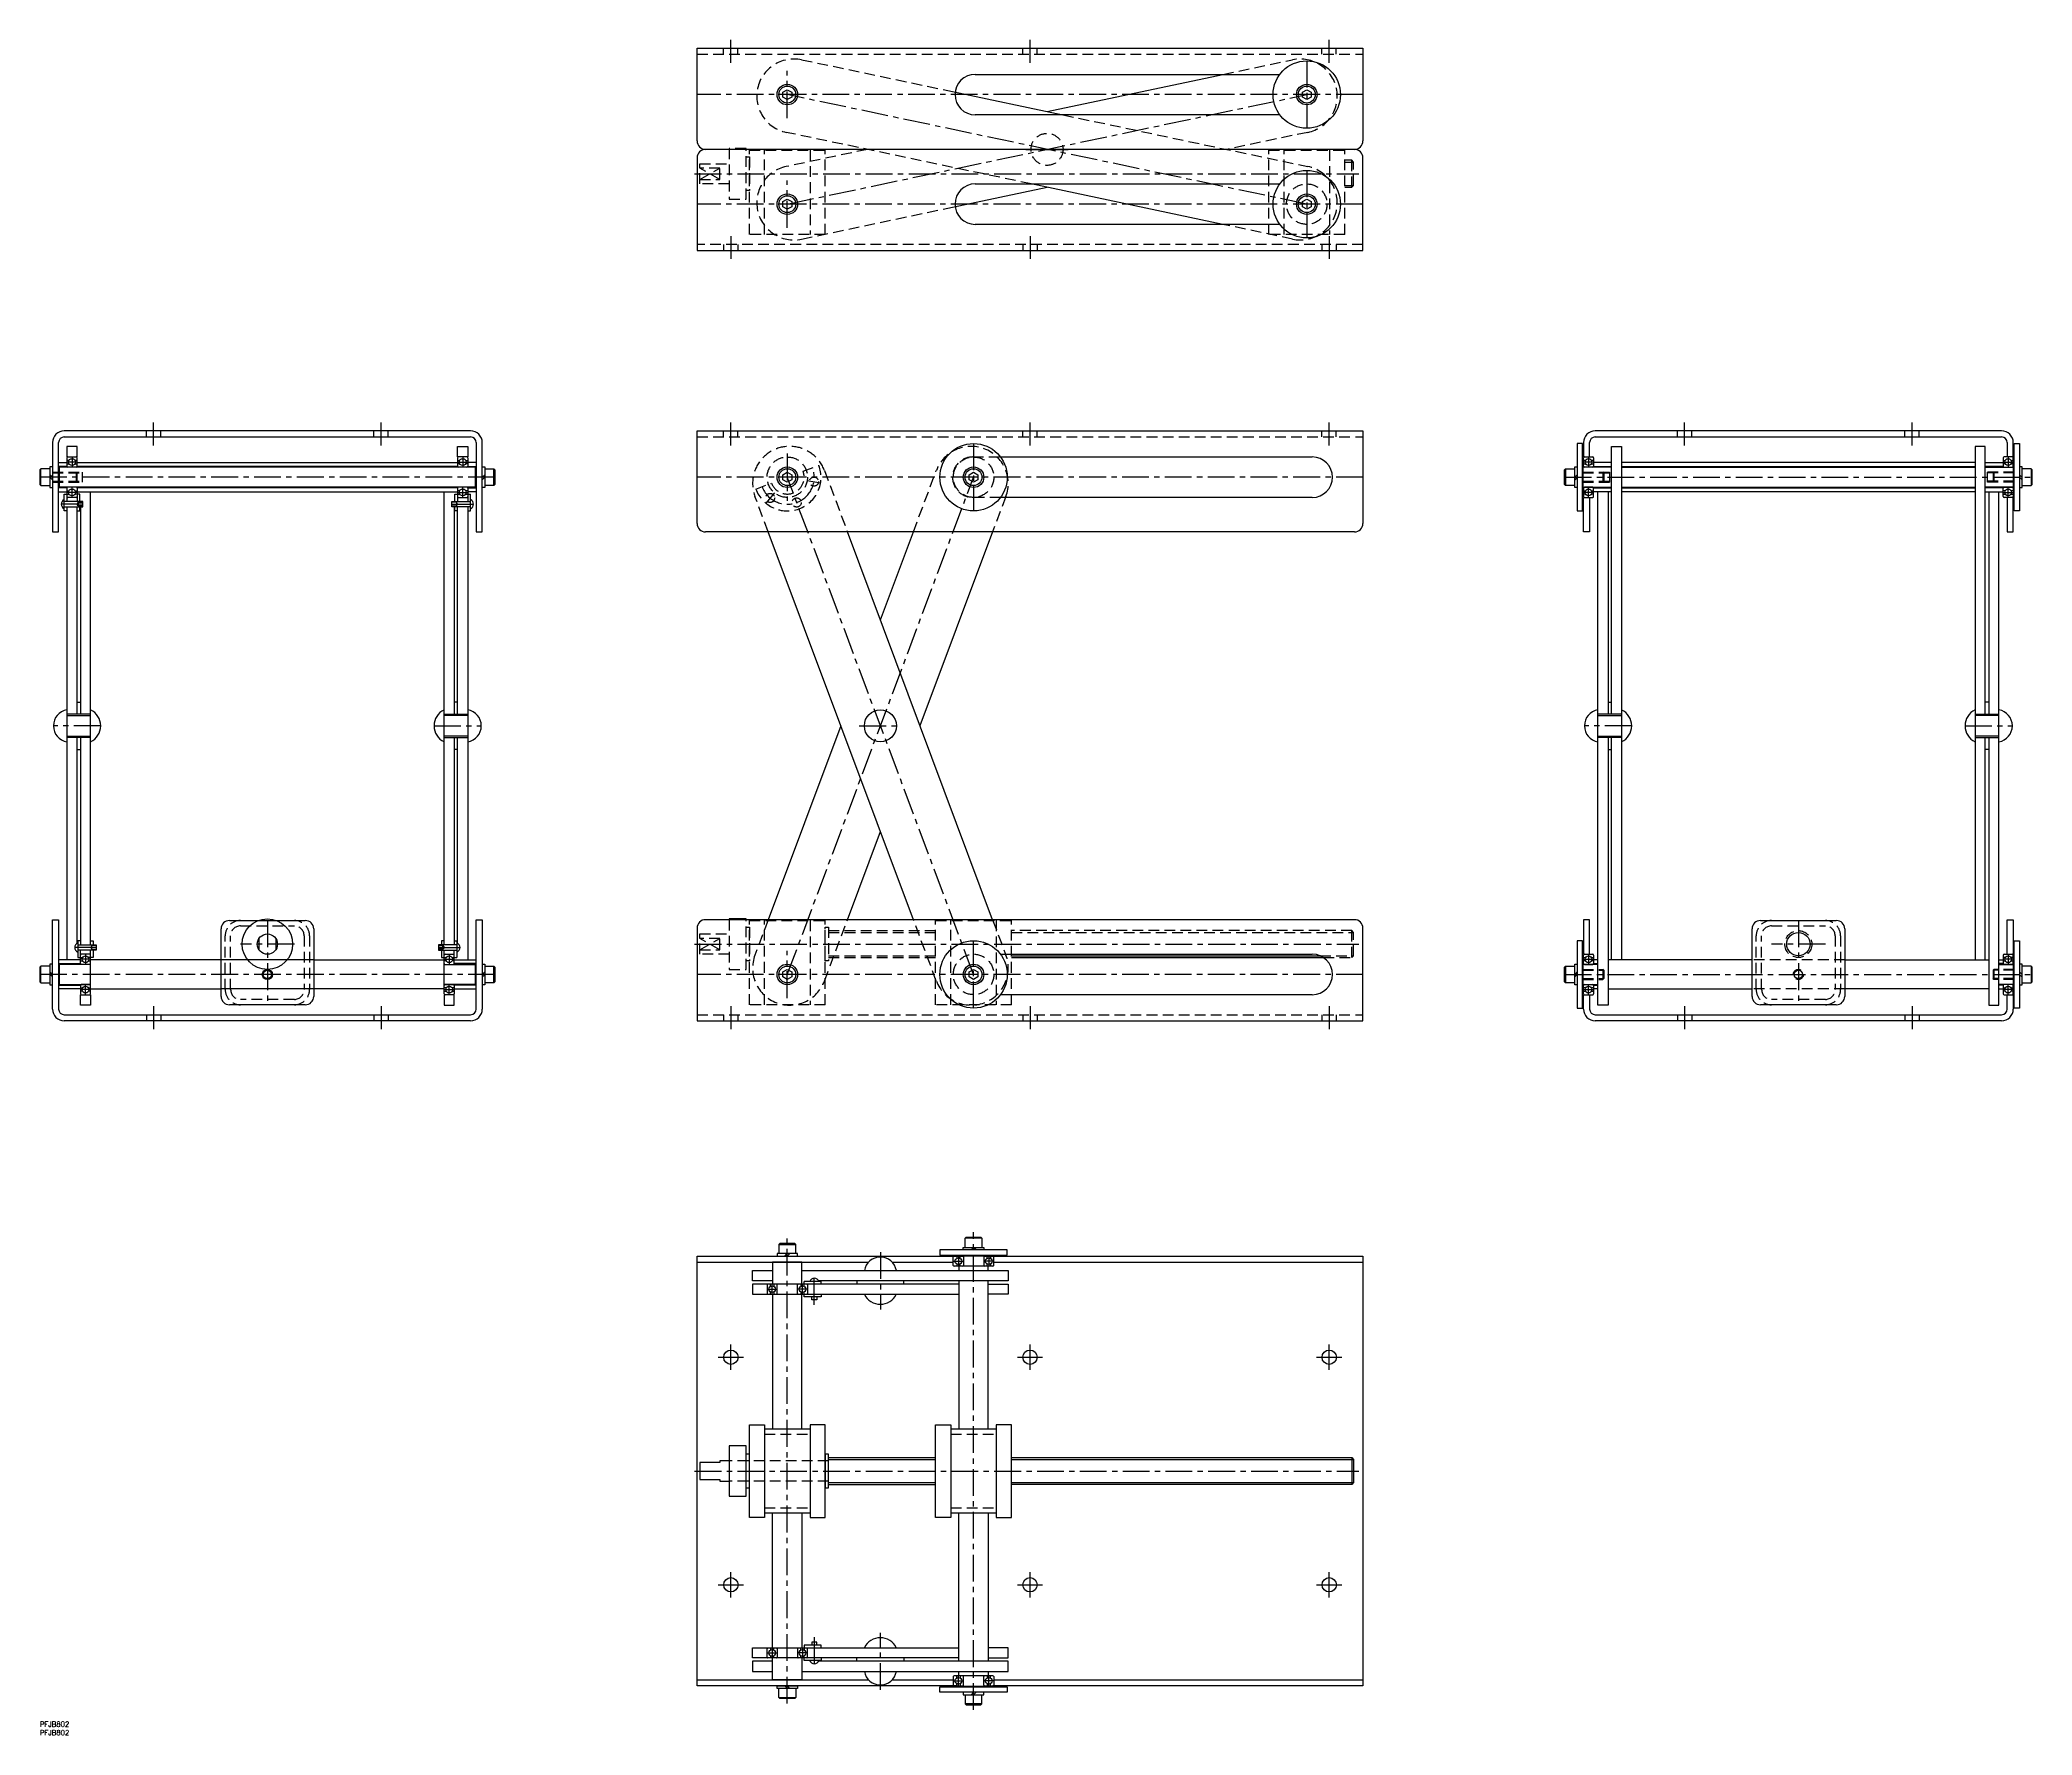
# Model space of a CAD drawing. Extents: x 0 to 1182, y -8 to 998.
import ezdxf

# ---------------------------------------------------------------- set-up
doc = ezdxf.new("R2010")
doc.units = 0
doc.header["$LTSCALE"] = 0.5
doc.linetypes.add('CENTER', pattern=[50.8, 31.75, -6.35, 6.35, -6.35])
doc.linetypes.add('DASHED', pattern=[19.05, 12.7, -6.35])
for name, color, linetype in [('MSM_CENTER', 1, 'CENTER'), ('MSM_CONTINUOUS', 7, 'CONTINUOUS'), ('MSM_DASHED', 4, 'DASHED'), ('MSM_NARROW', 5, 'CONTINUOUS'), ('MSM_PART_NUMBER', 7, 'CONTINUOUS')]:
    doc.layers.add(name, color=color, linetype=linetype)
doc.styles.get("Standard").update_dxf_attribs({"font": 'txt.shx', "height": 3, "bigfont": 'bigfont.shx'})

# ---------------------------------------------------------------- blocks, each defined once
blk = doc.blocks.new('*U4')
at = {"layer": 'MSM_PART_NUMBER'}
blk.add_text('PFJB802', height=3, dxfattribs=at).set_placement((0, -3))
blk = doc.blocks.new('*U5')
at = {"layer": 'MSM_PART_NUMBER'}
blk.add_text('PFJB802', height=3, dxfattribs=at).set_placement((0, -8))

msp = doc.modelspace()

# ---------------------------------------------------------------- linework, layer by layer
at = {"layer": 'MSM_CENTER'}
for p, q in [((410, 984.2), (410, 997.8)), ((587.5, 984.2), (587.5, 997.8)), ((765, 984.2), (765, 997.8)), ((751.7, 985.3), (751.7, 945.3)), ((443.5, 951.3), (443.5, 979.3)), ((785, 965.3), (390, 965.3)), ((751.7, 900.3), (443.5, 965.3)), ((443.5, 900.3), (751.7, 965.3)), ((388.5, 918.3), (782.5, 918.3)), ((443.5, 886.3), (443.5, 914.3)), ((751.7, 920.3), (751.7, 880.3)), ((785, 900.3), (390, 900.3)), ((410, 881.4), (410, 867.8)), ((587.5, 881.4), (587.5, 867.8)), ((765, 881.4), (765, 867.8)), ((67.5, 757.2), (67.5, 770.8)), ((202.5, 757.2), (202.5, 770.8)), ((410, 757.2), (410, 770.8)), ((587.5, 757.2), (587.5, 770.8)), ((765, 757.2), (765, 770.8)), ((975.9, 757.2), (975.9, 770.8)), ((1110.9, 757.2), (1110.9, 770.8)), ((554, 758.3), (554, 718.3)), ((22.1, 747.3), (16.1, 747.3)), ((19.1, 750.3), (19.1, 744.3)), ((247.9, 747.3), (253.9, 747.3)), ((250.9, 750.3), (250.9, 744.3)), ((443.5, 752.3), (443.5, 724.3)), ((921.9, 747.3), (915.9, 747.3)), ((918.9, 750.3), (918.9, 744.3)), ((1164.9, 747.3), (1170.9, 747.3)), ((1167.9, 750.3), (1167.9, 744.3)), ((270, 738.3), (0, 738.3)), ((785, 738.3), (390, 738.3)), ((554, 443.3), (443.5, 738.3)), ((443.5, 443.3), (554, 738.3)), ((455.3, 736.4), (463.2, 735)), ((904.7, 738.3), (1181.8, 738.3)), ((25.5, 722.3), (12.7, 722.3)), ((22.1, 729.3), (16.1, 729.3)), ((19.1, 726.3), (19.1, 732.3)), ((244.5, 722.3), (257.3, 722.3)), ((247.9, 729.3), (253.9, 729.3)), ((250.9, 726.3), (250.9, 732.3)), ((435.9, 729.1), (430.8, 722.9)), ((921.9, 729.3), (915.9, 729.3)), ((918.9, 726.3), (918.9, 732.3)), ((1164.9, 729.3), (1170.9, 729.3)), ((1167.9, 726.3), (1167.9, 732.3)), ((36.1, 590.8), (8.1, 590.8)), ((233.9, 590.8), (261.9, 590.8)), ((486.2, 590.8), (511.2, 590.8)), ((944.5, 590.8), (916.5, 590.8)), ((1142.3, 590.8), (1170.3, 590.8)), ((135, 475.3), (135, 425.3)), ((1043.4, 475.3), (1043.4, 425.3)), ((151, 461.3), (119, 461.3)), ((388.5, 461.3), (782.5, 461.3)), ((554, 423.3), (554, 463.3)), ((1059.4, 461.3), (1027.4, 461.3)), ((30.1, 452.3), (24.1, 452.3)), ((27.1, 455.3), (27.1, 449.3)), ((236.5, 459.3), (249.3, 459.3)), ((239.9, 452.3), (245.9, 452.3)), ((242.9, 455.3), (242.9, 449.3)), ((443.5, 429.3), (443.5, 457.3)), ((915.9, 452.3), (921.9, 452.3)), ((918.9, 455.3), (918.9, 449.3)), ((1170.9, 452.3), (1164.9, 452.3)), ((1167.9, 455.3), (1167.9, 449.3)), ((270, 443.3), (0, 443.3)), ((785, 443.3), (390, 443.3)), ((904.7, 443.3), (1181.8, 443.3)), ((30.1, 434.3), (24.1, 434.3)), ((27.1, 431.3), (27.1, 437.3)), ((239.9, 434.3), (245.9, 434.3)), ((242.9, 431.3), (242.9, 437.3)), ((915.9, 434.3), (921.9, 434.3)), ((918.9, 431.3), (918.9, 437.3)), ((1170.9, 434.3), (1164.9, 434.3)), ((1167.9, 431.3), (1167.9, 437.3)), ((67.5, 424.4), (67.5, 410.8)), ((202.5, 424.4), (202.5, 410.8)), ((410, 424.4), (410, 410.8)), ((587.5, 424.4), (587.5, 410.8)), ((765, 424.4), (765, 410.8)), ((975.9, 424.4), (975.9, 410.8)), ((1110.9, 424.4), (1110.9, 410.8)), ((443.5, 10.7), (443.5, 286.7)), ((554, 7), (554, 290.4)), ((498.7, 278.6), (498.7, 244.6)), ((542, 273.2), (548, 273.2)), ((545, 276.2), (545, 270.2)), ((566, 273.2), (560, 273.2)), ((563, 276.2), (563, 270.2)), ((459.5, 247.2), (459.5, 266)), ((431.5, 256.6), (437.5, 256.6)), ((434.5, 253.6), (434.5, 259.6)), ((455.5, 256.6), (449.5, 256.6)), ((452.5, 253.6), (452.5, 259.6)), ((402.5, 216.2), (417.5, 216.2)), ((410, 208.7), (410, 223.7)), ((580, 216.2), (595, 216.2)), ((587.5, 208.7), (587.5, 223.7)), ((757.5, 216.2), (772.5, 216.2)), ((765, 208.7), (765, 223.7)), ((388.5, 148.7), (782.5, 148.7)), ((410, 73.7), (410, 88.7)), ((587.5, 73.7), (587.5, 88.7)), ((765, 73.7), (765, 88.7)), ((402.5, 81.2), (417.5, 81.2)), ((580, 81.2), (595, 81.2)), ((757.5, 81.2), (772.5, 81.2)), ((459.5, 50.2), (459.5, 31.4)), ((498.7, 18.8), (498.7, 52.8)), ((431.5, 40.8), (437.5, 40.8)), ((434.5, 43.8), (434.5, 37.8)), ((455.5, 40.8), (449.5, 40.8)), ((452.5, 43.8), (452.5, 37.8)), ((542, 24.2), (548, 24.2)), ((545, 21.2), (545, 27.2)), ((566, 24.2), (560, 24.2)), ((563, 21.2), (563, 27.2))]:
    msp.add_line(p, q, dxfattribs=at)
msp.add_arc((443.5, 738.3), 16, 200.5269, 20.5269, dxfattribs=at)
at = {"layer": 'MSM_CONTINUOUS'}
for p, q in [((390, 937.8), (390, 992.8)), ((390, 992.8), (785, 992.8)), ((785, 992.8), (785, 937.8)), ((555, 977.3), (735.7, 977.3)), ((597.6, 955.3), (702, 977.3)), ((440.9, 966.8), (443.5, 968.2)), ((440.9, 963.8), (440.9, 966.8)), ((443.5, 962.3), (440.9, 963.8)), ((443.5, 968.2), (446.1, 966.8)), ((446.1, 963.8), (443.5, 962.3)), ((446.1, 966.8), (446.1, 963.8)), ((541.6, 967.1), (607, 953.3)), ((749.2, 966.8), (751.7, 968.2)), ((749.2, 963.8), (749.2, 966.8)), ((751.7, 962.3), (749.2, 963.8)), ((751.7, 968.2), (754.3, 966.8)), ((754.3, 963.8), (751.7, 962.3)), ((754.3, 966.8), (754.3, 963.8)), ((735.7, 953.3), (555, 953.3)), ((390, 927.8), (390, 872.8)), ((780, 932.8), (395, 932.8)), ((585.1, 932.8), (610.1, 932.8)), ((785, 872.8), (785, 927.8)), ((541.6, 898.5), (597.6, 910.3)), ((555, 912.3), (735.7, 912.3)), ((702, 888.3), (588.2, 912.3)), ((440.9, 901.8), (443.5, 903.2)), ((440.9, 898.8), (440.9, 901.8)), ((443.5, 897.3), (440.9, 898.8)), ((443.5, 903.2), (446.1, 901.8)), ((446.1, 898.8), (443.5, 897.3)), ((446.1, 901.8), (446.1, 898.8)), ((749.2, 901.8), (751.7, 903.2)), ((749.2, 898.8), (749.2, 901.8)), ((751.7, 897.3), (749.2, 898.8)), ((751.7, 903.2), (754.3, 901.8)), ((754.3, 898.8), (751.7, 897.3)), ((754.3, 901.8), (754.3, 898.8)), ((735.7, 888.3), (555, 888.3)), ((390, 872.8), (785, 872.8)), ((7.5, 758.8), (7.5, 705.8)), ((11.1, 705.8), (11.1, 758.8)), ((255.5, 765.8), (14.5, 765.8)), ((14.5, 762.2), (255.5, 762.2)), ((22.1, 756.6), (16.1, 756.6)), ((16.1, 756.6), (16.1, 750.3)), ((22.1, 750.3), (22.1, 756.6)), ((247.9, 750.3), (247.9, 756.6)), ((247.9, 756.6), (253.9, 756.6)), ((253.9, 756.6), (253.9, 750.3)), ((258.9, 758.8), (258.9, 705.8)), ((262.5, 705.8), (262.5, 758.8)), ((390, 710.8), (390, 765.8)), ((390, 765.8), (785, 765.8)), ((785, 765.8), (785, 710.8)), ((912.2, 758.3), (912.2, 718.3)), ((915.4, 758.3), (912.2, 758.3)), ((915.4, 718.3), (915.4, 758.3)), ((915.9, 758.8), (915.9, 750.3)), ((919.5, 750.3), (919.5, 758.8)), ((1163.9, 765.8), (922.9, 765.8)), ((922.9, 762.2), (1163.9, 762.2)), ((932.5, 597.7), (932.5, 756.6)), ((932.5, 756.6), (938.5, 756.6)), ((938.5, 756.6), (938.5, 452)), ((1154.3, 756.6), (1148.3, 756.6)), ((1148.3, 756.6), (1148.3, 452)), ((1154.3, 597.7), (1154.3, 756.6)), ((1167.3, 758.8), (1167.3, 750.3)), ((1170.9, 750.3), (1170.9, 758.8)), ((1171.4, 718.3), (1171.4, 758.3)), ((1171.4, 758.3), (1174.6, 758.3)), ((1174.6, 758.3), (1174.6, 718.3)), ((11.1, 747), (16.1, 747)), ((16.1, 750.3), (22.1, 750.3)), ((16.1, 749.8), (16.1, 744.7)), ((17.4, 748.3), (16.1, 748.3)), ((16.1, 746.3), (17.4, 746.3)), ((22.1, 748.3), (20.8, 748.3)), ((20.8, 746.3), (22.1, 746.3)), ((22.1, 744.7), (22.1, 749.8)), ((22.1, 747), (247.9, 747)), ((253.9, 750.3), (247.9, 750.3)), ((247.9, 749.8), (247.9, 744.7)), ((247.9, 748.3), (249.2, 748.3)), ((249.2, 746.3), (247.9, 746.3)), ((252.6, 748.3), (253.9, 748.3)), ((253.9, 746.3), (252.6, 746.3)), ((253.9, 749.8), (253.9, 744.7)), ((258.9, 747), (253.9, 747)), ((570, 750.3), (755, 750.3)), ((915.9, 747.3), (915.4, 747.3)), ((915.9, 750.3), (921.4, 750.3)), ((915.9, 744.3), (915.9, 749.8)), ((917.2, 748.3), (915.9, 748.3)), ((915.9, 746.3), (917.2, 746.3)), ((921.9, 748.3), (920.6, 748.3)), ((920.6, 746.3), (921.9, 746.3)), ((921.9, 749.8), (921.9, 744.7)), ((932.5, 747), (921.9, 747)), ((1148.3, 747), (938.5, 747)), ((1154.3, 747), (1164.9, 747)), ((1164.9, 749.8), (1164.9, 744.7)), ((1164.9, 748.3), (1166.2, 748.3)), ((1166.2, 746.3), (1164.9, 746.3)), ((1170.9, 750.3), (1165.4, 750.3)), ((1169.6, 748.3), (1170.9, 748.3)), ((1170.9, 746.3), (1169.6, 746.3)), ((1170.9, 744.3), (1170.9, 749.8)), ((1170.9, 747.3), (1171.4, 747.3)), ((0.6, 743.3), (0, 742.7)), ((0, 742.7), (0, 733.9)), ((0, 733.9), (0.6, 733.3)), ((0.6, 733.3), (0.6, 743.3)), ((6, 743.3), (0.6, 743.3)), ((0.6, 733.3), (6, 733.3)), ((7.5, 744.4), (6, 744.4)), ((6, 744.4), (6, 732.2)), ((7.5, 738.3), (6, 739.8)), ((7.5, 736.8), (6, 738.3)), ((16.1, 744.7), (11.1, 744.7)), ((11.6, 744.3), (11.1, 743.8)), ((11.6, 732.3), (11.6, 744.3)), ((258.4, 744.3), (11.6, 744.3)), ((247.9, 744.7), (22.1, 744.7)), ((253.9, 744.7), (258.9, 744.7)), ((258.4, 732.3), (258.4, 744.3)), ((258.9, 743.8), (258.4, 744.3)), ((262.5, 744.4), (264, 744.4)), ((262.5, 738.3), (264, 739.8)), ((262.5, 736.8), (264, 738.3)), ((264, 744.4), (264, 732.2)), ((264, 743.3), (269.4, 743.3)), ((269.4, 733.3), (264, 733.3)), ((269.4, 733.3), (269.4, 743.3)), ((269.4, 743.3), (270, 742.7)), ((270, 733.9), (269.4, 733.3)), ((270, 742.7), (270, 733.9)), ((440.9, 739.8), (443.5, 741.3)), ((440.9, 736.8), (440.9, 739.8)), ((443.5, 735.4), (440.9, 736.8)), ((443.5, 741.3), (446.1, 739.8)), ((446.1, 736.8), (443.5, 735.4)), ((446.1, 739.8), (446.1, 736.8)), ((551.4, 739.8), (554, 741.3)), ((551.4, 736.8), (551.4, 739.8)), ((554, 735.4), (551.4, 736.8)), ((554, 741.3), (556.5, 739.8)), ((556.5, 736.8), (554, 735.4)), ((556.5, 739.8), (556.5, 736.8)), ((904.7, 742.7), (905.3, 743.3)), ((904.7, 733.9), (904.7, 742.7)), ((905.3, 733.3), (904.7, 733.9)), ((905.3, 743.3), (905.3, 733.3)), ((905.3, 743.3), (910.7, 743.3)), ((910.7, 733.3), (905.3, 733.3)), ((910.7, 732.2), (910.7, 744.4)), ((910.7, 744.4), (912.2, 744.4)), ((912.2, 739.8), (910.7, 738.3)), ((912.2, 738.3), (910.7, 736.8)), ((915.4, 744.3), (915.9, 744.3)), ((915.7, 744.3), (915.4, 744)), ((915.7, 732.3), (915.7, 744.3)), ((932.5, 744.3), (915.7, 744.3)), ((921.4, 744.3), (916.4, 744.3)), ((921.9, 744.7), (932.5, 744.7)), ((938.5, 744.7), (1148.3, 744.7)), ((938.5, 744.3), (1148.3, 744.3)), ((1164.9, 744.7), (1154.3, 744.7)), ((1154.3, 744.3), (1171.1, 744.3)), ((1165.4, 744.3), (1170.4, 744.3)), ((1171.4, 744.3), (1170.9, 744.3)), ((1171.1, 732.3), (1171.1, 744.3)), ((1171.1, 744.3), (1171.4, 744)), ((1176.1, 744.4), (1174.6, 744.4)), ((1174.6, 739.8), (1176.1, 738.3)), ((1174.6, 738.3), (1176.1, 736.8)), ((1176.1, 732.2), (1176.1, 744.4)), ((1181.5, 743.3), (1176.1, 743.3)), ((1176.1, 733.3), (1181.5, 733.3)), ((1181.5, 743.3), (1181.5, 733.3)), ((1182.1, 742.7), (1181.5, 743.3)), ((1181.5, 733.3), (1182.1, 733.9)), ((1182.1, 733.9), (1182.1, 742.7)), ((6, 732.2), (7.5, 732.2)), ((11.6, 732.3), (11.1, 732.8)), ((16.1, 732), (11.1, 732)), ((11.1, 729.7), (16.1, 729.7)), ((258.4, 732.3), (11.6, 732.3)), ((14.5, 718.3), (14.5, 728.3)), ((14.5, 728.3), (17.4, 728.3)), ((25.5, 723.8), (14.5, 723.8)), ((16.1, 732), (16.1, 723.8)), ((16.1, 730.3), (17.4, 730.3)), ((22.1, 726.3), (16.1, 726.3)), ((20.8, 730.3), (22.1, 730.3)), ((23.7, 728.3), (20.8, 728.3)), ((247.9, 732), (22.1, 732)), ((22.1, 732), (22.1, 723.8)), ((22.1, 729.7), (247.9, 729.7)), ((22.2, 722.3), (22.8, 723.4)), ((22.8, 721.3), (22.2, 722.3)), ((22.8, 723.4), (22.8, 721.3)), ((22.8, 723.4), (25.5, 723.4)), ((25.5, 721.3), (22.8, 721.3)), ((23.7, 723.8), (23.7, 728.3)), ((25.5, 720.8), (25.5, 723.8)), ((30.1, 460.8), (30.1, 729.7)), ((239.9, 460.8), (239.9, 729.7)), ((244.5, 723.8), (255.5, 723.8)), ((244.5, 720.8), (244.5, 723.8)), ((247.2, 723.4), (244.5, 723.4)), ((244.5, 721.3), (247.2, 721.3)), ((246.3, 723.8), (246.3, 728.3)), ((246.3, 728.3), (249.2, 728.3)), ((247.2, 723.4), (247.2, 721.3)), ((247.8, 722.3), (247.2, 723.4)), ((247.2, 721.3), (247.8, 722.3)), ((247.9, 732), (247.9, 723.8)), ((249.2, 730.3), (247.9, 730.3)), ((247.9, 726.3), (253.9, 726.3)), ((253.9, 730.3), (252.6, 730.3)), ((252.6, 728.3), (255.5, 728.3)), ((253.9, 732), (258.9, 732)), ((253.9, 732), (253.9, 723.8)), ((258.9, 729.7), (253.9, 729.7)), ((255.5, 718.3), (255.5, 728.3)), ((258.9, 732.8), (258.4, 732.3)), ((264, 732.2), (262.5, 732.2)), ((755, 726.3), (570, 726.3)), ((912.2, 732.2), (910.7, 732.2)), ((915.4, 732.6), (915.7, 732.3)), ((915.4, 732.3), (915.9, 732.3)), ((915.9, 729.3), (915.4, 729.3)), ((915.7, 732.3), (932.5, 732.3)), ((915.9, 732.3), (915.9, 726.8)), ((915.9, 730.3), (917.2, 730.3)), ((917.2, 728.3), (915.9, 728.3)), ((915.9, 705.8), (915.9, 726.3)), ((915.9, 726.3), (921.4, 726.3)), ((921.4, 732.3), (916.4, 732.3)), ((919.5, 726.3), (919.5, 705.8)), ((920.6, 730.3), (921.9, 730.3)), ((921.9, 728.3), (920.6, 728.3)), ((921.9, 732), (932.5, 732)), ((921.9, 726.8), (921.9, 732)), ((932.5, 729.7), (921.9, 729.7)), ((924.5, 425), (924.5, 729.7)), ((930.5, 729.7), (930.5, 597.7)), ((938.5, 732.3), (1148.3, 732.3)), ((938.5, 732), (1148.3, 732)), ((1148.3, 729.7), (938.5, 729.7)), ((1171.1, 732.3), (1154.3, 732.3)), ((1164.9, 732), (1154.3, 732)), ((1154.3, 729.7), (1164.9, 729.7)), ((1156.3, 729.7), (1156.3, 597.7)), ((1162.3, 425), (1162.3, 729.7)), ((1164.9, 726.8), (1164.9, 732)), ((1166.2, 730.3), (1164.9, 730.3)), ((1164.9, 728.3), (1166.2, 728.3)), ((1165.4, 732.3), (1170.4, 732.3)), ((1170.9, 726.3), (1165.4, 726.3)), ((1167.3, 726.3), (1167.3, 705.8)), ((1170.9, 730.3), (1169.6, 730.3)), ((1169.6, 728.3), (1170.9, 728.3)), ((1170.9, 732.3), (1170.9, 726.8)), ((1171.4, 732.3), (1170.9, 732.3)), ((1170.9, 729.3), (1171.4, 729.3)), ((1170.9, 705.8), (1170.9, 726.3)), ((1171.4, 732.6), (1171.1, 732.3)), ((1174.6, 732.2), (1176.1, 732.2)), ((14.5, 720.8), (25.5, 720.8)), ((16.1, 718.3), (14.5, 718.3)), ((16.1, 720.8), (16.1, 452)), ((22.1, 597.7), (22.1, 720.8)), ((22.1, 718.3), (23.7, 718.3)), ((23.7, 718.3), (23.7, 720.8)), ((24.1, 720.8), (24.1, 597.7)), ((255.5, 720.8), (244.5, 720.8)), ((245.9, 720.8), (245.9, 597.7)), ((246.3, 718.3), (246.3, 720.8)), ((247.9, 718.3), (246.3, 718.3)), ((247.9, 597.7), (247.9, 720.8)), ((253.9, 720.8), (253.9, 452)), ((253.9, 718.3), (255.5, 718.3)), ((912.2, 718.3), (915.4, 718.3)), ((1174.6, 718.3), (1171.4, 718.3)), ((7.5, 705.8), (11.1, 705.8)), ((258.9, 705.8), (262.5, 705.8)), ((780, 705.8), (395, 705.8)), ((518.3, 475.8), (432.2, 705.8)), ((565.3, 475.8), (479.2, 705.8)), ((498.7, 653.6), (518.3, 705.8)), ((565.3, 705.8), (522.2, 590.8)), ((919.5, 705.8), (915.9, 705.8)), ((1167.3, 705.8), (1170.9, 705.8)), ((22.1, 604.8), (24.1, 604.8)), ((247.9, 604.8), (245.9, 604.8)), ((930.5, 604.8), (932.5, 604.8)), ((1156.3, 604.8), (1154.3, 604.8)), ((30.1, 597.7), (16.1, 597.7)), ((16.1, 596.9), (30.1, 596.9)), ((239.9, 597.7), (253.9, 597.7)), ((253.9, 596.9), (239.9, 596.9)), ((938.5, 597.7), (924.5, 597.7)), ((924.5, 596.9), (938.5, 596.9)), ((1148.3, 597.7), (1162.3, 597.7)), ((1162.3, 596.9), (1148.3, 596.9)), ((16.1, 584.7), (30.1, 584.7)), ((30.1, 583.9), (16.1, 583.9)), ((22.1, 461.8), (22.1, 583.9)), ((24.1, 583.9), (24.1, 460.8)), ((253.9, 584.7), (239.9, 584.7)), ((239.9, 583.9), (253.9, 583.9)), ((245.9, 583.9), (245.9, 460.8)), ((247.9, 461.8), (247.9, 583.9)), ((475.2, 590.8), (432.2, 475.8)), ((924.5, 584.7), (938.5, 584.7)), ((938.5, 583.9), (924.5, 583.9)), ((930.5, 583.9), (930.5, 425)), ((932.5, 452), (932.5, 583.9)), ((1162.3, 584.7), (1148.3, 584.7)), ((1148.3, 583.9), (1162.3, 583.9)), ((1154.3, 452), (1154.3, 583.9)), ((1156.3, 583.9), (1156.3, 425)), ((22.1, 576.8), (24.1, 576.8)), ((247.9, 576.8), (245.9, 576.8)), ((930.5, 576.8), (932.5, 576.8)), ((1156.3, 576.8), (1154.3, 576.8)), ((479.2, 475.8), (498.7, 528.1)), ((7.5, 422.8), (7.5, 475.8)), ((7.5, 475.8), (11.1, 475.8)), ((11.1, 475.8), (11.1, 422.8)), ((112.5, 475.3), (157.5, 475.3)), ((258.9, 422.8), (258.9, 475.8)), ((258.9, 475.8), (262.5, 475.8)), ((262.5, 475.8), (262.5, 422.8)), ((780, 475.8), (395, 475.8)), ((419, 476.3), (409, 476.3)), ((409, 476.3), (409, 475.8)), ((419, 475.8), (419, 476.3)), ((919.5, 475.8), (915.9, 475.8)), ((915.9, 475.8), (915.9, 455.3)), ((919.5, 455.3), (919.5, 475.8)), ((1020.9, 475.3), (1065.9, 475.3)), ((1167.3, 455.3), (1167.3, 475.8)), ((1167.3, 475.8), (1170.9, 475.8)), ((1170.9, 475.8), (1170.9, 455.3)), ((24.1, 463.3), (22.5, 463.3)), ((22.5, 463.3), (22.5, 453.3)), ((30.1, 463.3), (31.7, 463.3)), ((31.7, 463.3), (31.7, 460.8)), ((107.5, 430.3), (107.5, 470.3)), ((130, 464.6), (130, 458)), ((140, 464.6), (140, 458)), ((162.5, 470.3), (162.5, 430.3)), ((239.9, 463.3), (238.3, 463.3)), ((238.3, 463.3), (238.3, 460.8)), ((245.9, 463.3), (247.5, 463.3)), ((247.5, 463.3), (247.5, 453.3)), ((390, 470.8), (390, 415.8)), ((785, 415.8), (785, 470.8)), ((912.2, 463.3), (912.2, 423.3)), ((915.4, 463.3), (912.2, 463.3)), ((915.4, 423.3), (915.4, 463.3)), ((1015.9, 430.3), (1015.9, 470.3)), ((1070.9, 470.3), (1070.9, 430.3)), ((1171.4, 423.3), (1171.4, 463.3)), ((1171.4, 463.3), (1174.6, 463.3)), ((1174.6, 463.3), (1174.6, 423.3)), ((7.5, 449.4), (6, 449.4)), ((6, 449.4), (6, 437.2)), ((24.1, 452), (11.1, 452)), ((11.1, 449.7), (24.1, 449.7)), ((11.6, 449.3), (11.1, 448.8)), ((11.6, 437.3), (11.6, 449.3)), ((30.1, 449.3), (11.6, 449.3)), ((33.5, 459.3), (20.7, 459.3)), ((22.5, 460.8), (33.5, 460.8)), ((33.5, 457.8), (22.5, 457.8)), ((22.5, 453.3), (25.4, 453.3)), ((24.1, 449.7), (24.1, 457.8)), ((30.1, 455.3), (24.1, 455.3)), ((24.1, 451.3), (25.4, 451.3)), ((29.6, 449.3), (24.6, 449.3)), ((31.7, 453.3), (28.8, 453.3)), ((28.8, 451.3), (30.1, 451.3)), ((30.1, 431.8), (30.1, 457.8)), ((107.5, 452), (30.1, 452)), ((30.8, 460.4), (30.2, 459.3)), ((30.2, 459.3), (30.8, 458.3)), ((30.8, 458.3), (30.8, 460.4)), ((33.5, 460.4), (30.8, 460.4)), ((30.8, 458.3), (33.5, 458.3)), ((31.7, 457.8), (31.7, 453.3)), ((33.5, 460.8), (33.5, 457.8)), ((162.5, 452), (107.5, 452)), ((162.5, 452), (239.9, 452)), ((236.5, 460.8), (236.5, 457.8)), ((247.5, 460.8), (236.5, 460.8)), ((236.5, 460.4), (239.2, 460.4)), ((239.2, 458.3), (236.5, 458.3)), ((236.5, 457.8), (247.5, 457.8)), ((238.3, 457.8), (238.3, 453.3)), ((238.3, 453.3), (241.2, 453.3)), ((239.2, 458.3), (239.2, 460.4)), ((239.2, 460.4), (239.8, 459.3)), ((239.8, 459.3), (239.2, 458.3)), ((239.9, 431.8), (239.9, 457.8)), ((239.9, 455.3), (245.9, 455.3)), ((241.2, 451.3), (239.9, 451.3)), ((239.9, 449.3), (258.4, 449.3)), ((240.4, 449.3), (245.4, 449.3)), ((244.6, 453.3), (247.5, 453.3)), ((245.9, 451.3), (244.6, 451.3)), ((245.9, 449.7), (245.9, 457.8)), ((245.9, 452), (258.9, 452)), ((258.9, 449.7), (245.9, 449.7)), ((258.4, 437.3), (258.4, 449.3)), ((258.4, 449.3), (258.9, 448.8)), ((262.5, 449.4), (264, 449.4)), ((264, 449.4), (264, 437.2)), ((570, 455.3), (755, 455.3)), ((576.5, 453.3), (761.6, 453.3)), ((910.7, 437.2), (910.7, 449.4)), ((910.7, 449.4), (912.2, 449.4)), ((915.9, 452.3), (915.4, 452.3)), ((915.4, 449.3), (915.9, 449.3)), ((915.7, 449.3), (915.4, 449)), ((915.7, 437.3), (915.7, 449.3)), ((924.5, 449.3), (915.7, 449.3)), ((915.9, 455.3), (921.4, 455.3)), ((915.9, 449.3), (915.9, 454.8)), ((915.9, 453.3), (917.2, 453.3)), ((917.2, 451.3), (915.9, 451.3)), ((916.4, 449.3), (921.4, 449.3)), ((920.6, 453.3), (921.9, 453.3)), ((921.9, 451.3), (920.6, 451.3)), ((921.9, 454.8), (921.9, 449.7)), ((924.5, 452), (921.9, 452)), ((921.9, 449.7), (924.5, 449.7)), ((1015.9, 452), (930.5, 452)), ((1070.9, 452), (1156.3, 452)), ((1162.3, 452), (1164.9, 452)), ((1164.9, 449.7), (1162.3, 449.7)), ((1162.3, 449.3), (1171.1, 449.3)), ((1164.9, 454.8), (1164.9, 449.7)), ((1166.2, 453.3), (1164.9, 453.3)), ((1164.9, 451.3), (1166.2, 451.3)), ((1165.4, 455.3), (1170.9, 455.3)), ((1170.4, 449.3), (1165.4, 449.3)), ((1170.9, 453.3), (1169.6, 453.3)), ((1169.6, 451.3), (1170.9, 451.3)), ((1170.9, 449.3), (1170.9, 454.8)), ((1170.9, 452.3), (1171.4, 452.3)), ((1171.4, 449.3), (1170.9, 449.3)), ((1171.1, 437.3), (1171.1, 449.3)), ((1171.1, 449.3), (1171.4, 449)), ((1176.1, 449.4), (1174.6, 449.4)), ((1176.1, 437.2), (1176.1, 449.4)), ((0.6, 448.3), (0, 447.7)), ((0, 447.7), (0, 438.9)), ((0, 438.9), (0.6, 438.3)), ((0.6, 438.3), (0.6, 448.3)), ((6, 448.3), (0.6, 448.3)), ((0.6, 438.3), (6, 438.3)), ((7.5, 443.3), (6, 444.8)), ((7.5, 441.8), (6, 443.3)), ((11.1, 437.8), (11.6, 437.3)), ((258.9, 437.8), (258.4, 437.3)), ((262.5, 443.3), (264, 444.8)), ((262.5, 441.8), (264, 443.3)), ((264, 448.3), (269.4, 448.3)), ((269.4, 438.3), (264, 438.3)), ((269.4, 438.3), (269.4, 448.3)), ((269.4, 448.3), (270, 447.7)), ((270, 438.9), (269.4, 438.3)), ((270, 447.7), (270, 438.9)), ((440.9, 444.8), (443.5, 446.3)), ((440.9, 441.8), (440.9, 444.8)), ((443.5, 440.4), (440.9, 441.8)), ((443.5, 446.3), (446.1, 444.8)), ((446.1, 441.8), (443.5, 440.4)), ((446.1, 444.8), (446.1, 441.8)), ((551.4, 444.8), (554, 446.3)), ((551.4, 441.8), (551.4, 444.8)), ((554, 440.4), (551.4, 441.8)), ((554, 446.3), (556.5, 444.8)), ((556.5, 441.8), (554, 440.4)), ((556.5, 444.8), (556.5, 441.8)), ((904.7, 447.7), (905.3, 448.3)), ((904.7, 438.9), (904.7, 447.7)), ((905.3, 438.3), (904.7, 438.9)), ((905.3, 448.3), (905.3, 438.3)), ((905.3, 448.3), (910.7, 448.3)), ((910.7, 438.3), (905.3, 438.3)), ((912.2, 444.8), (910.7, 443.3)), ((912.2, 443.3), (910.7, 441.8)), ((915.4, 437.6), (915.7, 437.3)), ((1171.4, 437.6), (1171.1, 437.3)), ((1174.6, 444.8), (1176.1, 443.3)), ((1174.6, 443.3), (1176.1, 441.8)), ((1181.5, 448.3), (1176.1, 448.3)), ((1176.1, 438.3), (1181.5, 438.3)), ((1181.5, 448.3), (1181.5, 438.3)), ((1182.1, 447.7), (1181.5, 448.3)), ((1181.5, 438.3), (1182.1, 438.9)), ((1182.1, 438.9), (1182.1, 447.7)), ((6, 437.2), (7.5, 437.2)), ((11.1, 437), (24.1, 437)), ((24.1, 434.7), (11.1, 434.7)), ((11.6, 437.3), (30.1, 437.3)), ((24.1, 437), (24.1, 431.8)), ((24.1, 435.3), (25.4, 435.3)), ((25.4, 433.3), (24.1, 433.3)), ((24.1, 425), (24.1, 431.3)), ((24.1, 431.3), (30.1, 431.3)), ((29.6, 437.3), (24.6, 437.3)), ((28.8, 435.3), (30.1, 435.3)), ((30.1, 433.3), (28.8, 433.3)), ((30.1, 434.7), (107.5, 434.7)), ((30.1, 431.3), (30.1, 425)), ((162.5, 434.7), (107.5, 434.7)), ((239.9, 434.7), (162.5, 434.7)), ((258.4, 437.3), (239.9, 437.3)), ((241.2, 435.3), (239.9, 435.3)), ((239.9, 433.3), (241.2, 433.3)), ((239.9, 431.3), (239.9, 425)), ((245.9, 431.3), (239.9, 431.3)), ((240.4, 437.3), (245.4, 437.3)), ((245.9, 435.3), (244.6, 435.3)), ((244.6, 433.3), (245.9, 433.3)), ((258.9, 437), (245.9, 437)), ((245.9, 437), (245.9, 431.8)), ((245.9, 434.7), (258.9, 434.7)), ((245.9, 425), (245.9, 431.3)), ((264, 437.2), (262.5, 437.2)), ((755, 431.3), (570, 431.3)), ((912.2, 437.2), (910.7, 437.2)), ((915.4, 437.3), (915.9, 437.3)), ((915.9, 434.3), (915.4, 434.3)), ((915.7, 437.3), (924.5, 437.3)), ((915.9, 431.8), (915.9, 437.3)), ((917.2, 435.3), (915.9, 435.3)), ((915.9, 433.3), (917.2, 433.3)), ((915.9, 422.8), (915.9, 431.3)), ((915.9, 431.3), (921.4, 431.3)), ((916.4, 437.3), (921.4, 437.3)), ((919.5, 431.3), (919.5, 422.8)), ((921.9, 435.3), (920.6, 435.3)), ((920.6, 433.3), (921.9, 433.3)), ((921.9, 437), (921.9, 431.8)), ((921.9, 437), (924.5, 437)), ((924.5, 434.7), (921.9, 434.7)), ((930.5, 434.7), (1015.9, 434.7)), ((1156.3, 434.7), (1070.9, 434.7)), ((1171.1, 437.3), (1162.3, 437.3)), ((1164.9, 437), (1162.3, 437)), ((1162.3, 434.7), (1164.9, 434.7)), ((1164.9, 437), (1164.9, 431.8)), ((1164.9, 435.3), (1166.2, 435.3)), ((1166.2, 433.3), (1164.9, 433.3)), ((1170.4, 437.3), (1165.4, 437.3)), ((1165.4, 431.3), (1170.9, 431.3)), ((1167.3, 422.8), (1167.3, 431.3)), ((1169.6, 435.3), (1170.9, 435.3)), ((1170.9, 433.3), (1169.6, 433.3)), ((1171.4, 437.3), (1170.9, 437.3)), ((1170.9, 431.8), (1170.9, 437.3)), ((1170.9, 434.3), (1171.4, 434.3)), ((1170.9, 431.3), (1170.9, 422.8)), ((1174.6, 437.2), (1176.1, 437.2)), ((14.5, 419.4), (255.5, 419.4)), ((255.5, 415.8), (14.5, 415.8)), ((30.1, 425), (24.1, 425)), ((157.5, 425.3), (112.5, 425.3)), ((239.9, 425), (245.9, 425)), ((390, 415.8), (785, 415.8)), ((912.2, 423.3), (915.4, 423.3)), ((922.9, 419.4), (1163.9, 419.4)), ((1163.9, 415.8), (922.9, 415.8)), ((930.5, 425), (924.5, 425)), ((1065.9, 425.3), (1020.9, 425.3)), ((1156.3, 425), (1162.3, 425)), ((1174.6, 423.3), (1171.4, 423.3)), ((549, 286.8), (549.6, 287.4)), ((559, 286.8), (549, 286.8)), ((549, 281.4), (549, 286.8)), ((549.6, 287.4), (558.4, 287.4)), ((558.4, 287.4), (559, 286.8)), ((559, 286.8), (559, 281.4)), ((390, 21.2), (390, 276.2)), ((390, 276.2), (544, 276.2)), ((390, 272.6), (491.7, 272.6)), ((452.1, 272.6), (434.8, 272.6)), ((434.8, 272.6), (434.8, 259.6)), ((449.6, 277.7), (437.4, 277.7)), ((437.4, 277.7), (437.4, 276.2)), ((437.4, 276.2), (449.6, 276.2)), ((439.1, 283.7), (438.5, 283.1)), ((438.5, 283.1), (448.5, 283.1)), ((438.5, 283.1), (438.5, 277.7)), ((447.9, 283.7), (439.1, 283.7)), ((442, 276.2), (443.5, 277.7)), ((443.5, 276.2), (445, 277.7)), ((448.5, 283.1), (447.9, 283.7)), ((448.5, 277.7), (448.5, 283.1)), ((449.6, 276.2), (449.6, 277.7)), ((452.1, 259.6), (452.1, 272.6)), ((505.7, 272.6), (542, 272.6)), ((574, 279.9), (534, 279.9)), ((534, 279.9), (534, 276.7)), ((534, 276.7), (574, 276.7)), ((542, 270.7), (542, 275.7)), ((542.5, 276.2), (548, 276.2)), ((544, 276.2), (544, 274.9)), ((545, 276.2), (545, 276.7)), ((546, 274.9), (546, 276.2)), ((547.9, 279.9), (547.9, 281.4)), ((547.9, 281.4), (560.1, 281.4)), ((548, 276.7), (548, 276.2)), ((548, 276.4), (560, 276.4)), ((548, 275.7), (548, 270.7)), ((554, 279.9), (552.5, 281.4)), ((555.5, 279.9), (554, 281.4)), ((560, 276.7), (560, 276.2)), ((560, 276.2), (565.5, 276.2)), ((560, 275.7), (560, 270.7)), ((560.1, 281.4), (560.1, 279.9)), ((562, 274.9), (562, 276.2)), ((563, 276.2), (563, 276.7)), ((564, 276.2), (564, 274.9)), ((565.5, 276.2), (785, 276.2)), ((566, 270.7), (566, 275.7)), ((566, 272.6), (785, 272.6)), ((574, 276.7), (574, 279.9)), ((785, 276.2), (785, 21.2)), ((422.9, 261.6), (422.9, 267.6)), ((422.9, 267.6), (434.8, 267.6)), ((434.8, 261.6), (422.9, 261.6)), ((452.1, 267.6), (574.6, 267.6)), ((463.5, 261.2), (453.5, 261.2)), ((453.5, 258.3), (453.5, 261.2)), ((574.6, 261.6), (462, 261.6)), ((463.5, 259.6), (463.5, 261.2)), ((484.7, 261.6), (484.7, 259.6)), ((512.7, 259.6), (512.7, 261.6)), ((565.5, 270.2), (542.5, 270.2)), ((544, 271.5), (544, 270.2)), ((545.3, 270.2), (545.3, 267.6)), ((545.3, 267.6), (562.6, 267.6)), ((545.3, 261.6), (545.3, 173.7)), ((546, 270.2), (546, 271.5)), ((562, 270.2), (562, 271.5)), ((562.6, 267.6), (562.6, 270.2)), ((562.6, 173.7), (562.6, 261.6)), ((564, 271.5), (564, 270.2)), ((574.6, 267.6), (574.6, 261.6)), ((545.3, 259.6), (422.9, 259.6)), ((422.9, 259.6), (422.9, 253.6)), ((422.9, 253.6), (545.3, 253.6)), ((431.5, 259.1), (431.5, 254.1)), ((433.5, 258.3), (433.5, 259.6)), ((433.5, 253.6), (433.5, 254.9)), ((434.8, 253.6), (434.8, 173.7)), ((435.5, 259.6), (435.5, 258.3)), ((435.5, 254.9), (435.5, 253.6)), ((437.5, 254.1), (437.5, 259.1)), ((449.5, 254.1), (449.5, 259.1)), ((451.5, 259.6), (451.5, 258.3)), ((451.5, 254.9), (451.5, 253.6)), ((452.1, 173.7), (452.1, 253.6)), ((453.5, 253.6), (453.5, 254.9)), ((453.5, 252), (453.5, 253.6)), ((463.5, 252), (453.5, 252)), ((455.5, 259.1), (455.5, 254.1)), ((458, 250.2), (458, 252)), ((461, 250.2), (458, 250.2)), ((461, 252), (461, 250.2)), ((463.5, 253.6), (463.5, 252)), ((562.6, 259.6), (574.6, 259.6)), ((574.6, 253.6), (562.6, 253.6)), ((574.6, 259.6), (574.6, 253.6)), ((421, 121.2), (421, 176.2)), ((421, 176.2), (430, 176.2)), ((430, 176.2), (430, 121.2)), ((430, 173.7), (457, 173.7)), ((466, 176.2), (457, 176.2)), ((457, 176.2), (457, 121.2)), ((466, 121.2), (466, 176.2)), ((531.5, 121.2), (531.5, 176.2)), ((531.5, 176.2), (540.5, 176.2)), ((540.5, 176.2), (540.5, 121.2)), ((540.5, 173.7), (567.5, 173.7)), ((576.5, 176.2), (567.5, 176.2)), ((567.5, 176.2), (567.5, 121.2)), ((576.5, 121.2), (576.5, 176.2)), ((403.5, 153.7), (391.5, 153.7)), ((391.5, 153.7), (391.5, 143.7)), ((409, 154.7), (403.5, 154.7)), ((403.5, 154.7), (403.5, 153.7)), ((419, 163.7), (409, 163.7)), ((409, 163.7), (409, 133.7)), ((419, 133.7), (419, 163.7)), ((421, 158.7), (419, 158.7)), ((421, 138.7), (421, 158.7)), ((468, 158.7), (466, 158.7)), ((466, 158.7), (466, 138.7)), ((468, 138.7), (468, 158.7)), ((468, 156.7), (531.5, 156.7)), ((576.5, 156.7), (778.4, 156.7)), ((778.4, 156.7), (778.4, 140.7)), ((778.4, 156.7), (779.5, 155.6)), ((779.5, 155.6), (779.5, 141.8)), ((391.5, 143.7), (403.5, 143.7)), ((403.5, 143.7), (403.5, 142.7)), ((403.5, 142.7), (409, 142.7)), ((409, 133.7), (419, 133.7)), ((419, 138.7), (421, 138.7)), ((466, 138.7), (468, 138.7)), ((468, 140.7), (531.5, 140.7)), ((778.4, 140.7), (576.5, 140.7)), ((779.5, 141.8), (778.4, 140.7)), ((430, 121.2), (421, 121.2)), ((457, 123.7), (430, 123.7)), ((434.8, 43.8), (434.8, 123.7)), ((452.1, 123.7), (452.1, 43.8)), ((457, 121.2), (466, 121.2)), ((540.5, 121.2), (531.5, 121.2)), ((567.5, 123.7), (540.5, 123.7)), ((545.3, 35.8), (545.3, 123.7)), ((562.6, 123.7), (562.6, 35.8)), ((567.5, 121.2), (576.5, 121.2)), ((422.9, 37.8), (422.9, 43.8)), ((422.9, 43.8), (545.3, 43.8)), ((545.3, 37.8), (422.9, 37.8)), ((434.8, 35.8), (422.9, 35.8)), ((422.9, 35.8), (422.9, 29.8)), ((431.5, 38.3), (431.5, 43.3)), ((433.5, 43.8), (433.5, 42.5)), ((433.5, 39.1), (433.5, 37.8)), ((434.8, 24.8), (434.8, 37.8)), ((435.5, 42.5), (435.5, 43.8)), ((435.5, 37.8), (435.5, 39.1)), ((437.5, 43.3), (437.5, 38.3)), ((449.5, 43.3), (449.5, 38.3)), ((451.5, 42.5), (451.5, 43.8)), ((451.5, 37.8), (451.5, 39.1)), ((452.1, 37.8), (452.1, 24.8)), ((463.5, 45.4), (453.5, 45.4)), ((453.5, 45.4), (453.5, 43.8)), ((453.5, 43.8), (453.5, 42.5)), ((453.5, 36.2), (453.5, 39.1)), ((463.5, 36.2), (453.5, 36.2)), ((455.5, 38.3), (455.5, 43.3)), ((461, 47.2), (458, 47.2)), ((458, 47.2), (458, 45.4)), ((461, 45.4), (461, 47.2)), ((574.6, 35.8), (462, 35.8)), ((463.5, 43.8), (463.5, 45.4)), ((463.5, 37.8), (463.5, 36.2)), ((484.7, 35.8), (484.7, 37.8)), ((512.7, 37.8), (512.7, 35.8)), ((574.6, 43.8), (562.6, 43.8)), ((562.6, 37.8), (574.6, 37.8)), ((574.6, 37.8), (574.6, 43.8)), ((574.6, 29.8), (574.6, 35.8)), ((390, 24.8), (491.7, 24.8)), ((422.9, 29.8), (434.8, 29.8)), ((452.1, 24.8), (434.8, 24.8)), ((452.1, 29.8), (574.6, 29.8)), ((505.7, 24.8), (542, 24.8)), ((542, 26.7), (542, 21.7)), ((565.5, 27.2), (542.5, 27.2)), ((544, 25.9), (544, 27.2)), ((545.3, 27.2), (545.3, 29.8)), ((546, 27.2), (546, 25.9)), ((548, 21.7), (548, 26.7)), ((560, 21.7), (560, 26.7)), ((562, 27.2), (562, 25.9)), ((562.6, 29.8), (562.6, 27.2)), ((564, 25.9), (564, 27.2)), ((566, 26.7), (566, 21.7)), ((566, 24.8), (785, 24.8)), ((543.5, 21.2), (390, 21.2)), ((437.4, 21.2), (449.6, 21.2)), ((437.4, 19.7), (437.4, 21.2)), ((449.6, 19.7), (437.4, 19.7)), ((438.5, 14.3), (438.5, 19.7)), ((438.5, 14.3), (448.5, 14.3)), ((439.1, 13.7), (438.5, 14.3)), ((447.9, 13.7), (439.1, 13.7)), ((442, 21.2), (443.5, 19.7)), ((443.5, 21.2), (445, 19.7)), ((448.5, 14.3), (447.9, 13.7)), ((448.5, 19.7), (448.5, 14.3)), ((449.6, 21.2), (449.6, 19.7)), ((534, 17.5), (534, 20.7)), ((534, 20.7), (574, 20.7)), ((574, 17.5), (534, 17.5)), ((542.5, 21.2), (548, 21.2)), ((544, 21.2), (544, 22.5)), ((545, 21.2), (545, 20.7)), ((546, 22.5), (546, 21.2)), ((547.9, 17.5), (547.9, 16)), ((547.9, 16), (560.1, 16)), ((548, 20.7), (548, 21.2)), ((548, 21), (560, 21)), ((549, 16), (549, 10.6)), ((554, 17.5), (552.5, 16)), ((555.5, 17.5), (554, 16)), ((559, 10.6), (559, 16)), ((560, 20.7), (560, 21.2)), ((560, 21.2), (565.5, 21.2)), ((560.1, 16), (560.1, 17.5)), ((562, 22.5), (562, 21.2)), ((563, 21.2), (563, 20.7)), ((564, 21.2), (564, 22.5)), ((785, 21.2), (565.5, 21.2)), ((574, 20.7), (574, 17.5)), ((559, 10.6), (549, 10.6)), ((549, 10.6), (549.6, 10)), ((549.6, 10), (558.4, 10)), ((558.4, 10), (559, 10.6))]:
    msp.add_line(p, q, dxfattribs=at)
for centre, radius in [((751.7, 965.3), 20), ((443.5, 965.3), 6.1), ((443.5, 965.3), 5), ((751.7, 965.3), 6.1), ((751.7, 965.3), 5), ((751.7, 900.3), 20), ((443.5, 900.3), 6.1), ((443.5, 900.3), 5), ((751.7, 900.3), 6.1), ((751.7, 900.3), 5), ((554, 738.3), 20), ((19.1, 747.3), 2), ((250.9, 747.3), 2), ((918.9, 747.3), 2), ((1167.9, 747.3), 2), ((443.5, 738.3), 6.1), ((443.5, 738.3), 5), ((554, 738.3), 6.1), ((554, 738.3), 5), ((19.1, 729.3), 2), ((250.9, 729.3), 2), ((918.9, 729.3), 2), ((1167.9, 729.3), 2), ((498.7, 590.8), 9.5), ((135, 461.3), 15), ((135, 461.3), 6), ((554, 443.3), 20), ((1043.4, 461.3), 6.92), ((27.1, 452.3), 2), ((242.9, 452.3), 2), ((443.5, 443.3), 6.1), ((554, 443.3), 6.1), ((918.9, 452.3), 2), ((1167.9, 452.3), 2), ((135, 443.3), 3), ((135, 443.3), 2.46), ((443.5, 443.3), 5), ((554, 443.3), 5), ((1043.4, 443.3), 2.46), ((27.1, 434.3), 2), ((242.9, 434.3), 2), ((918.9, 434.3), 2), ((1167.9, 434.3), 2), ((545, 273.2), 2), ((563, 273.2), 2), ((434.5, 256.6), 2), ((452.5, 256.6), 2), ((410, 216.2), 4.25), ((587.5, 216.2), 4.25), ((765, 216.2), 4.25), ((410, 81.2), 4.25), ((587.5, 81.2), 4.25), ((765, 81.2), 4.25), ((434.5, 40.8), 2), ((452.5, 40.8), 2), ((545, 24.2), 2), ((563, 24.2), 2)]:
    msp.add_circle(centre, radius, dxfattribs=at)
for centre, radius, start, end in [((555, 965.3), 12, 90, 270), ((395, 937.8), 5, 180, 270), ((780, 937.8), 5, 270, 0), ((395, 927.8), 5, 90, 180), ((780, 927.8), 5, 0, 90), ((555, 900.3), 12, 90, 270), ((14.5, 758.8), 7, 90, 180), ((14.5, 758.8), 3.4, 90, 180), ((255.5, 758.8), 7, 0, 90), ((255.5, 758.8), 3.4, 0, 90), ((922.9, 758.8), 7, 90, 180), ((922.9, 758.8), 3.4, 90, 180), ((1163.9, 758.8), 7, 0, 90), ((1163.9, 758.8), 3.4, 360, 90), ((16.6, 749.8), 0.5, 90, 180), ((16.6, 744.8), 0.5, 180, 270), ((21.6, 749.8), 0.5, 0, 90), ((21.6, 744.8), 0.5, 270, 360), ((248.4, 749.8), 0.5, 90, 180), ((248.4, 744.8), 0.5, 180, 270), ((253.4, 749.8), 0.5, 0, 90), ((253.4, 744.8), 0.5, 270, 360), ((755, 738.3), 12, 270, 90), ((916.4, 749.8), 0.5, 90, 180), ((916.4, 744.8), 0.5, 180, 270), ((921.4, 749.8), 0.5, 0, 90), ((921.4, 744.8), 0.5, 270, 360), ((1165.4, 749.8), 0.5, 90, 180), ((1165.4, 744.8), 0.5, 180, 270), ((1170.4, 749.8), 0.5, 0, 90), ((1170.4, 744.8), 0.5, 270, 0), ((15.6, 722.3), 2.92, 112.6199, 247.3801), ((16.6, 731.8), 0.5, 90, 180), ((16.6, 726.8), 0.5, 180, 270), ((21.6, 731.8), 0.5, 0, 90), ((21.6, 726.8), 0.5, 270, 0), ((248.4, 731.8), 0.5, 90, 180), ((248.4, 726.8), 0.5, 180, 270), ((253.4, 731.8), 0.5, 0, 90), ((253.4, 726.8), 0.5, 270, 360), ((254.4, 722.3), 2.92, 292.6199, 67.3801), ((916.4, 731.8), 0.5, 90, 180), ((916.4, 726.8), 0.5, 180, 270), ((921.4, 731.8), 0.5, 0, 90), ((921.4, 726.8), 0.5, 270, 360), ((1165.4, 731.8), 0.5, 90, 180), ((1165.4, 726.8), 0.5, 180, 270), ((1170.4, 731.8), 0.5, 0, 90), ((1170.4, 726.8), 0.5, 270, 0), ((395, 710.8), 5, 180, 270), ((780, 710.8), 5, 270, 0), ((17.7, 590.8), 9.64, 99.7982, 260.2018), ((25.6, 590.8), 10.5, 295.4487, 64.5513), ((244.4, 590.8), 10.5, 115.4487, 244.5513), ((252.3, 590.8), 9.64, 279.7982, 80.2018), ((926.1, 590.8), 9.64, 99.7982, 260.2018), ((934, 590.8), 10.5, 295.4487, 64.5513), ((1152.8, 590.8), 10.5, 115.4487, 244.5513), ((1160.7, 590.8), 9.64, 279.7982, 80.2018), ((112.5, 470.3), 5, 90, 180), ((157.5, 470.3), 5, 0, 90), ((395, 470.8), 5, 90, 180), ((780, 470.8), 5, 0, 90), ((1020.9, 470.3), 5, 90, 180), ((1065.9, 470.3), 5, 0, 90), ((23.6, 459.3), 2.92, 112.6199, 247.3801), ((246.4, 459.3), 2.92, 292.6199, 67.3801), ((24.6, 454.8), 0.5, 90, 180), ((24.6, 449.8), 0.5, 180, 270), ((29.6, 454.8), 0.5, 0, 90), ((29.6, 449.8), 0.5, 270, 0), ((240.4, 454.8), 0.5, 90, 180), ((240.4, 449.8), 0.5, 180, 270), ((245.4, 454.8), 0.5, 360, 90), ((245.4, 449.8), 0.5, 270, 0), ((755, 443.3), 12, 270, 90), ((916.4, 454.8), 0.5, 90, 180), ((916.4, 449.8), 0.5, 180, 270), ((921.4, 454.8), 0.5, 0, 90), ((921.4, 449.8), 0.5, 270, 360), ((1165.4, 454.8), 0.5, 90, 180), ((1165.4, 449.8), 0.5, 180, 270), ((1170.4, 454.8), 0.5, 360, 90), ((1170.4, 449.8), 0.5, 270, 0), ((24.6, 436.8), 0.5, 90, 180), ((24.6, 431.8), 0.5, 180, 270), ((29.6, 436.8), 0.5, 0, 90), ((29.6, 431.8), 0.5, 270, 0), ((112.5, 430.3), 5, 180, 270), ((157.5, 430.3), 5, 270, 0), ((240.4, 436.8), 0.5, 90, 180), ((240.4, 431.8), 0.5, 180, 270), ((245.4, 436.8), 0.5, 360, 90), ((245.4, 431.8), 0.5, 270, 0), ((916.4, 436.8), 0.5, 90, 180), ((916.4, 431.8), 0.5, 180, 270), ((921.4, 436.8), 0.5, 0, 90), ((921.4, 431.8), 0.5, 270, 360), ((1020.9, 430.3), 5, 180, 270), ((1065.9, 430.3), 5, 270, 360), ((1165.4, 436.8), 0.5, 90, 180), ((1165.4, 431.8), 0.5, 180, 270), ((1170.4, 436.8), 0.5, 0, 90), ((1170.4, 431.8), 0.5, 270, 0), ((14.5, 422.8), 7, 180, 270), ((14.5, 422.8), 3.4, 180, 270), ((255.5, 422.8), 3.4, 270, 360), ((255.5, 422.8), 7, 270, 0), ((922.9, 422.8), 7, 180, 270), ((922.9, 422.8), 3.4, 180, 270), ((1163.9, 422.8), 7, 270, 0), ((1163.9, 422.8), 3.4, 270, 0), ((498.7, 266), 9.64, 9.7982, 170.2018), ((542.5, 275.7), 0.5, 90, 180), ((547.5, 275.7), 0.5, 360, 90), ((560.5, 275.7), 0.5, 90, 180), ((565.5, 275.7), 0.5, 360, 90), ((459.5, 260.1), 2.92, 22.6199, 157.3801), ((542.5, 270.7), 0.5, 180, 270), ((547.5, 270.7), 0.5, 270, 360), ((560.5, 270.7), 0.5, 180, 270), ((565.5, 270.7), 0.5, 270, 0), ((432, 259.1), 0.5, 90, 180), ((432, 254.1), 0.5, 180, 270), ((437, 259.1), 0.5, 360, 90), ((437, 254.1), 0.5, 270, 360), ((450, 259.1), 0.5, 90, 180), ((450, 254.1), 0.5, 180, 270), ((455, 259.1), 0.5, 360, 90), ((455, 254.1), 0.5, 270, 360), ((498.7, 258.1), 10.5, 205.4487, 334.5513), ((498.7, 39.3), 10.5, 25.4487, 154.5513), ((432, 43.3), 0.5, 90, 180), ((432, 38.3), 0.5, 180, 270), ((437, 43.3), 0.5, 0, 90), ((437, 38.3), 0.5, 270, 0), ((450, 43.3), 0.5, 90, 180), ((450, 38.3), 0.5, 180, 270), ((455, 43.3), 0.5, 0, 90), ((455, 38.3), 0.5, 270, 0), ((459.5, 37.3), 2.92, 202.6199, 337.3801), ((498.7, 31.4), 9.64, 189.7982, 350.2018), ((542.5, 26.7), 0.5, 90, 180), ((547.5, 26.7), 0.5, 0, 90), ((560.5, 26.7), 0.5, 90, 180), ((565.5, 26.7), 0.5, 0, 90), ((542.5, 21.7), 0.5, 180, 270), ((547.5, 21.7), 0.5, 270, 360), ((560.5, 21.7), 0.5, 180, 270), ((565.5, 21.7), 0.5, 270, 0)]:
    msp.add_arc(centre, radius, start, end, dxfattribs=at)
at = {"layer": 'MSM_DASHED'}
for p, q in [((390, 989.2), (785, 989.2)), ((405.7, 989.2), (405.7, 992.8)), ((414.2, 989.2), (414.2, 992.8)), ((452, 986), (541.6, 967.1)), ((583.2, 989.2), (583.2, 992.8)), ((591.7, 989.2), (591.7, 992.8)), ((702, 977.3), (743.3, 986)), ((760.7, 989.2), (760.7, 992.8)), ((769.2, 989.2), (769.2, 992.8)), ((607, 953.3), (752.3, 922.6)), ((588.2, 912.3), (442.9, 942.9)), ((752.3, 942.9), (704.2, 932.8)), ((391.5, 912.3), (391.5, 924.3)), ((391.5, 924.3), (409, 924.3)), ((409, 933.3), (409, 903.3)), ((419, 933.3), (409, 933.3)), ((419, 903.3), (419, 933.3)), ((419, 928.3), (421, 928.3)), ((421, 882.3), (421, 932.3)), ((421, 932.3), (466, 932.3)), ((421, 928.3), (421, 908.3)), ((430, 882.3), (430, 932.3)), ((491, 932.8), (442.9, 922.6)), ((457, 932.3), (457, 882.3)), ((466, 882.3), (466, 932.3)), ((729.2, 882.3), (729.2, 932.3)), ((729.2, 932.3), (774.2, 932.3)), ((738.2, 882.3), (738.2, 932.3)), ((765.2, 932.3), (765.2, 882.3)), ((774.2, 882.3), (774.2, 932.3)), ((778.4, 926.3), (774.2, 926.3)), ((774.2, 925.2), (779.5, 925.2)), ((778.4, 910.3), (778.4, 926.3)), ((779.5, 925.2), (778.4, 926.3)), ((779.5, 911.4), (779.5, 925.2)), ((403.5, 915), (391.5, 921.6)), ((391.5, 915), (403.5, 921.6)), ((403.5, 921.6), (391.5, 921.6)), ((391.5, 915), (403.5, 915)), ((409, 912.3), (391.5, 912.3)), ((403.5, 915), (403.5, 921.6)), ((774.2, 911.4), (779.5, 911.4)), ((774.2, 910.3), (778.4, 910.3)), ((778.4, 910.3), (779.5, 911.4)), ((409, 903.3), (419, 903.3)), ((421, 908.3), (419, 908.3)), ((452, 879.6), (541.6, 898.5)), ((743.3, 879.6), (702, 888.3)), ((785, 876.4), (390, 876.4)), ((405.7, 876.4), (405.7, 872.8)), ((414.2, 876.4), (414.2, 872.8)), ((466, 882.3), (421, 882.3)), ((583.2, 876.4), (583.2, 872.8)), ((591.7, 876.4), (591.7, 872.8)), ((774.2, 882.3), (729.2, 882.3)), ((760.7, 876.4), (760.7, 872.8)), ((769.2, 876.4), (769.2, 872.8)), ((63.2, 762.2), (63.2, 765.8)), ((71.7, 762.2), (71.7, 765.8)), ((198.2, 762.2), (198.2, 765.8)), ((206.7, 762.2), (206.7, 765.8)), ((390, 762.2), (785, 762.2)), ((405.7, 762.2), (405.7, 765.8)), ((414.2, 762.2), (414.2, 765.8)), ((583.2, 762.2), (583.2, 765.8)), ((591.7, 762.2), (591.7, 765.8)), ((760.7, 762.2), (760.7, 765.8)), ((769.2, 762.2), (769.2, 765.8)), ((971.6, 762.2), (971.6, 765.8)), ((980.1, 762.2), (980.1, 765.8)), ((1106.6, 762.2), (1106.6, 765.8)), ((1115.1, 762.2), (1115.1, 765.8)), ((452.9, 741.8), (462.2, 745.3)), ((553.5, 750.3), (570, 750.3)), ((7.5, 741.3), (25.1, 741.3)), ((7.5, 740.8), (25.1, 740.8)), ((7.5, 735.9), (25.1, 735.9)), ((7.5, 735.3), (25.1, 735.3)), ((22, 740.8), (21.5, 741.3)), ((21.5, 741.3), (21.5, 735.3)), ((21.5, 735.3), (22, 735.9)), ((22, 740.8), (22, 735.9)), ((25.1, 741.3), (25.1, 735.3)), ((424.8, 731.3), (434.1, 734.8)), ((465.5, 742.3), (479.2, 705.8)), ((518.3, 705.8), (531.9, 742.3)), ((915.4, 741.3), (931.4, 741.3)), ((915.4, 740.8), (931.4, 740.8)), ((915.4, 735.9), (931.4, 735.9)), ((915.4, 735.3), (931.4, 735.3)), ((927.9, 740.8), (927.4, 741.3)), ((927.4, 741.3), (927.4, 735.3)), ((927.4, 735.3), (927.9, 735.9)), ((927.9, 740.8), (927.9, 735.9)), ((931.4, 741.3), (931.4, 735.3)), ((1171.4, 741.3), (1155.4, 741.3)), ((1155.4, 741.3), (1155.4, 735.3)), ((1171.4, 740.8), (1155.4, 740.8)), ((1171.4, 735.9), (1155.4, 735.9)), ((1171.4, 735.3), (1155.4, 735.3)), ((1158.9, 740.8), (1159.4, 741.3)), ((1158.9, 740.8), (1158.9, 735.9)), ((1159.4, 735.3), (1158.9, 735.9)), ((1159.4, 741.3), (1159.4, 735.3)), ((432.2, 705.8), (424.3, 726.9)), ((570, 726.3), (553.5, 726.3)), ((573.2, 726.9), (565.3, 705.8)), ((119, 475.3), (151, 475.3)), ((409, 475.8), (409, 446.3)), ((419, 446.3), (419, 475.8)), ((421, 425.3), (421, 475.3)), ((421, 475.3), (466, 475.3)), ((432.2, 475.8), (424.3, 454.8)), ((430, 425.3), (430, 475.3)), ((457, 475.3), (457, 425.3)), ((465.5, 439.4), (479.2, 475.8)), ((466, 425.3), (466, 475.3)), ((531.9, 439.4), (518.3, 475.8)), ((531.5, 425.3), (531.5, 475.3)), ((531.5, 475.3), (576.5, 475.3)), ((540.5, 425.3), (540.5, 475.3)), ((565.3, 475.8), (573.2, 454.8)), ((567.5, 475.3), (567.5, 425.3)), ((576.5, 425.3), (576.5, 475.3)), ((1027.4, 475.3), (1059.4, 475.3)), ((110, 434.3), (110, 466.3)), ((113.2, 434.3), (113.2, 466.3)), ((119, 472.1), (151, 472.1)), ((156.8, 466.3), (156.8, 434.3)), ((160, 466.3), (160, 434.3)), ((391.5, 455.3), (391.5, 467.3)), ((391.5, 467.3), (409, 467.3)), ((403.5, 458), (391.5, 464.6)), ((391.5, 458), (403.5, 464.6)), ((403.5, 464.6), (391.5, 464.6)), ((403.5, 458), (403.5, 464.6)), ((419, 471.3), (421, 471.3)), ((421, 471.3), (421, 451.3)), ((466, 471.3), (468, 471.3)), ((466, 451.3), (466, 471.3)), ((468, 471.3), (468, 451.3)), ((468, 469.3), (531.5, 469.3)), ((468, 468.2), (531.5, 468.2)), ((778.4, 469.3), (576.5, 469.3)), ((576.5, 468.2), (779.5, 468.2)), ((778.4, 453.3), (778.4, 469.3)), ((779.5, 468.2), (778.4, 469.3)), ((779.5, 454.4), (779.5, 468.2)), ((1018.4, 434.3), (1018.4, 466.3)), ((1021.6, 434.3), (1021.6, 466.3)), ((1027.4, 472.1), (1059.4, 472.1)), ((1065.2, 466.3), (1065.2, 434.3)), ((1068.4, 466.3), (1068.4, 434.3)), ((391.5, 458), (403.5, 458)), ((409, 455.3), (391.5, 455.3)), ((421, 451.3), (419, 451.3)), ((468, 451.3), (466, 451.3)), ((468, 454.4), (531.5, 454.4)), ((468, 453.3), (531.5, 453.3)), ((759.6, 454.4), (779.5, 454.4)), ((761.6, 453.3), (778.4, 453.3)), ((778.4, 453.3), (779.5, 454.4)), ((1070.9, 452), (1015.9, 452)), ((409, 446.3), (419, 446.3)), ((915.4, 446.3), (927.4, 446.3)), ((915.4, 445.8), (927.9, 445.8)), ((915.4, 440.9), (927.9, 440.9)), ((915.4, 440.3), (927.4, 440.3)), ((927.9, 445.8), (927.4, 446.3)), ((927.4, 446.3), (927.4, 440.3)), ((927.4, 440.3), (927.9, 440.9)), ((927.9, 445.8), (927.9, 440.9)), ((1158.9, 445.8), (1159.4, 446.3)), ((1171.4, 445.8), (1158.9, 445.8)), ((1158.9, 445.8), (1158.9, 440.9)), ((1171.4, 440.9), (1158.9, 440.9)), ((1159.4, 440.3), (1158.9, 440.9)), ((1171.4, 446.3), (1159.4, 446.3)), ((1159.4, 446.3), (1159.4, 440.3)), ((1171.4, 440.3), (1159.4, 440.3)), ((151, 428.5), (119, 428.5)), ((1070.9, 434.7), (1015.9, 434.7)), ((1059.4, 428.5), (1027.4, 428.5)), ((63.2, 419.4), (63.2, 415.8)), ((71.7, 419.4), (71.7, 415.8)), ((151, 425.3), (119, 425.3)), ((198.2, 419.4), (198.2, 415.8)), ((206.7, 419.4), (206.7, 415.8)), ((390, 419.4), (785, 419.4)), ((405.7, 419.4), (405.7, 415.8)), ((414.2, 419.4), (414.2, 415.8)), ((466, 425.3), (421, 425.3)), ((576.5, 425.3), (531.5, 425.3)), ((583.2, 419.4), (583.2, 415.8)), ((591.7, 419.4), (591.7, 415.8)), ((760.7, 419.4), (760.7, 415.8)), ((769.2, 419.4), (769.2, 415.8)), ((971.6, 419.4), (971.6, 415.8)), ((980.1, 419.4), (980.1, 415.8)), ((1059.4, 425.3), (1027.4, 425.3)), ((1106.6, 419.4), (1106.6, 415.8)), ((1115.1, 419.4), (1115.1, 415.8)), ((430, 170.5), (457, 170.5)), ((540.5, 170.5), (567.5, 170.5)), ((468, 154.7), (409, 154.7)), ((468, 142.7), (409, 142.7)), ((430, 126.9), (457, 126.9)), ((540.5, 126.9), (567.5, 126.9))]:
    msp.add_line(p, q, dxfattribs=at)
for centre, radius in [((597.6, 932.8), 9.5), ((751.7, 900.3), 12), ((443.5, 738.3), 12), ((554, 738.3), 12), ((459.3, 735.7), 2.7), ((433.3, 726), 2.7), ((449.1, 723.3), 2.7), ((1043.4, 461.3), 8), ((554, 443.3), 12), ((1043.4, 443.3), 3)]:
    msp.add_circle(centre, radius, dxfattribs=at)
for centre, radius, start, end in [((447.4, 964.4), 22, 78.0915, 258.0915), ((747.8, 964.4), 22, 281.9085, 101.9085), ((447.4, 901.1), 22, 101.9085, 281.9085), ((747.8, 901.1), 22, 258.0915, 78.0915), ((444.9, 734.6), 22, 20.5269, 200.5269), ((552.6, 734.6), 22, 339.4731, 159.4731), ((443.5, 738.3), 20, 200.5269, 20.5269), ((553.5, 738.3), 12, 90, 270), ((443.5, 738.3), 10, 200.5269, 20.5269), ((119, 466.3), 9, 90, 180), ((151, 466.3), 9, 0, 90), ((1027.4, 466.3), 9, 90, 180), ((1059.4, 466.3), 9, 0, 90), ((119, 466.3), 5.8, 90, 180), ((151, 466.3), 5.8, 360, 90), ((1027.4, 466.3), 5.8, 90, 180), ((1059.4, 466.3), 5.8, 0, 90), ((444.9, 447.1), 22, 159.4731, 339.4731), ((552.6, 447.1), 22, 200.5269, 20.5269), ((119, 434.3), 9, 180, 270), ((119, 434.3), 5.8, 180, 270), ((151, 434.3), 9, 270, 0), ((151, 434.3), 5.8, 270, 360), ((1027.4, 434.3), 9, 180, 270), ((1027.4, 434.3), 5.8, 180, 270), ((1059.4, 434.3), 9, 270, 360), ((1059.4, 434.3), 5.8, 270, 360)]:
    msp.add_arc(centre, radius, start, end, dxfattribs=at)
at = {"layer": 'MSM_NARROW'}
for p, q in [((576.5, 454.4), (759.6, 454.4)), ((468, 155.6), (531.5, 155.6)), ((576.5, 155.6), (779.5, 155.6)), ((468, 141.8), (531.5, 141.8)), ((576.5, 141.8), (779.5, 141.8))]:
    msp.add_line(p, q, dxfattribs=at)

# ---------------------------------------------------------------- block references
at = {"layer": 'MSM_CONTINUOUS'}
for name in ['*U4', '*U5']:
    msp.add_blockref(name, (0, 0), dxfattribs=at)

doc.saveas('drawing.dxf')
